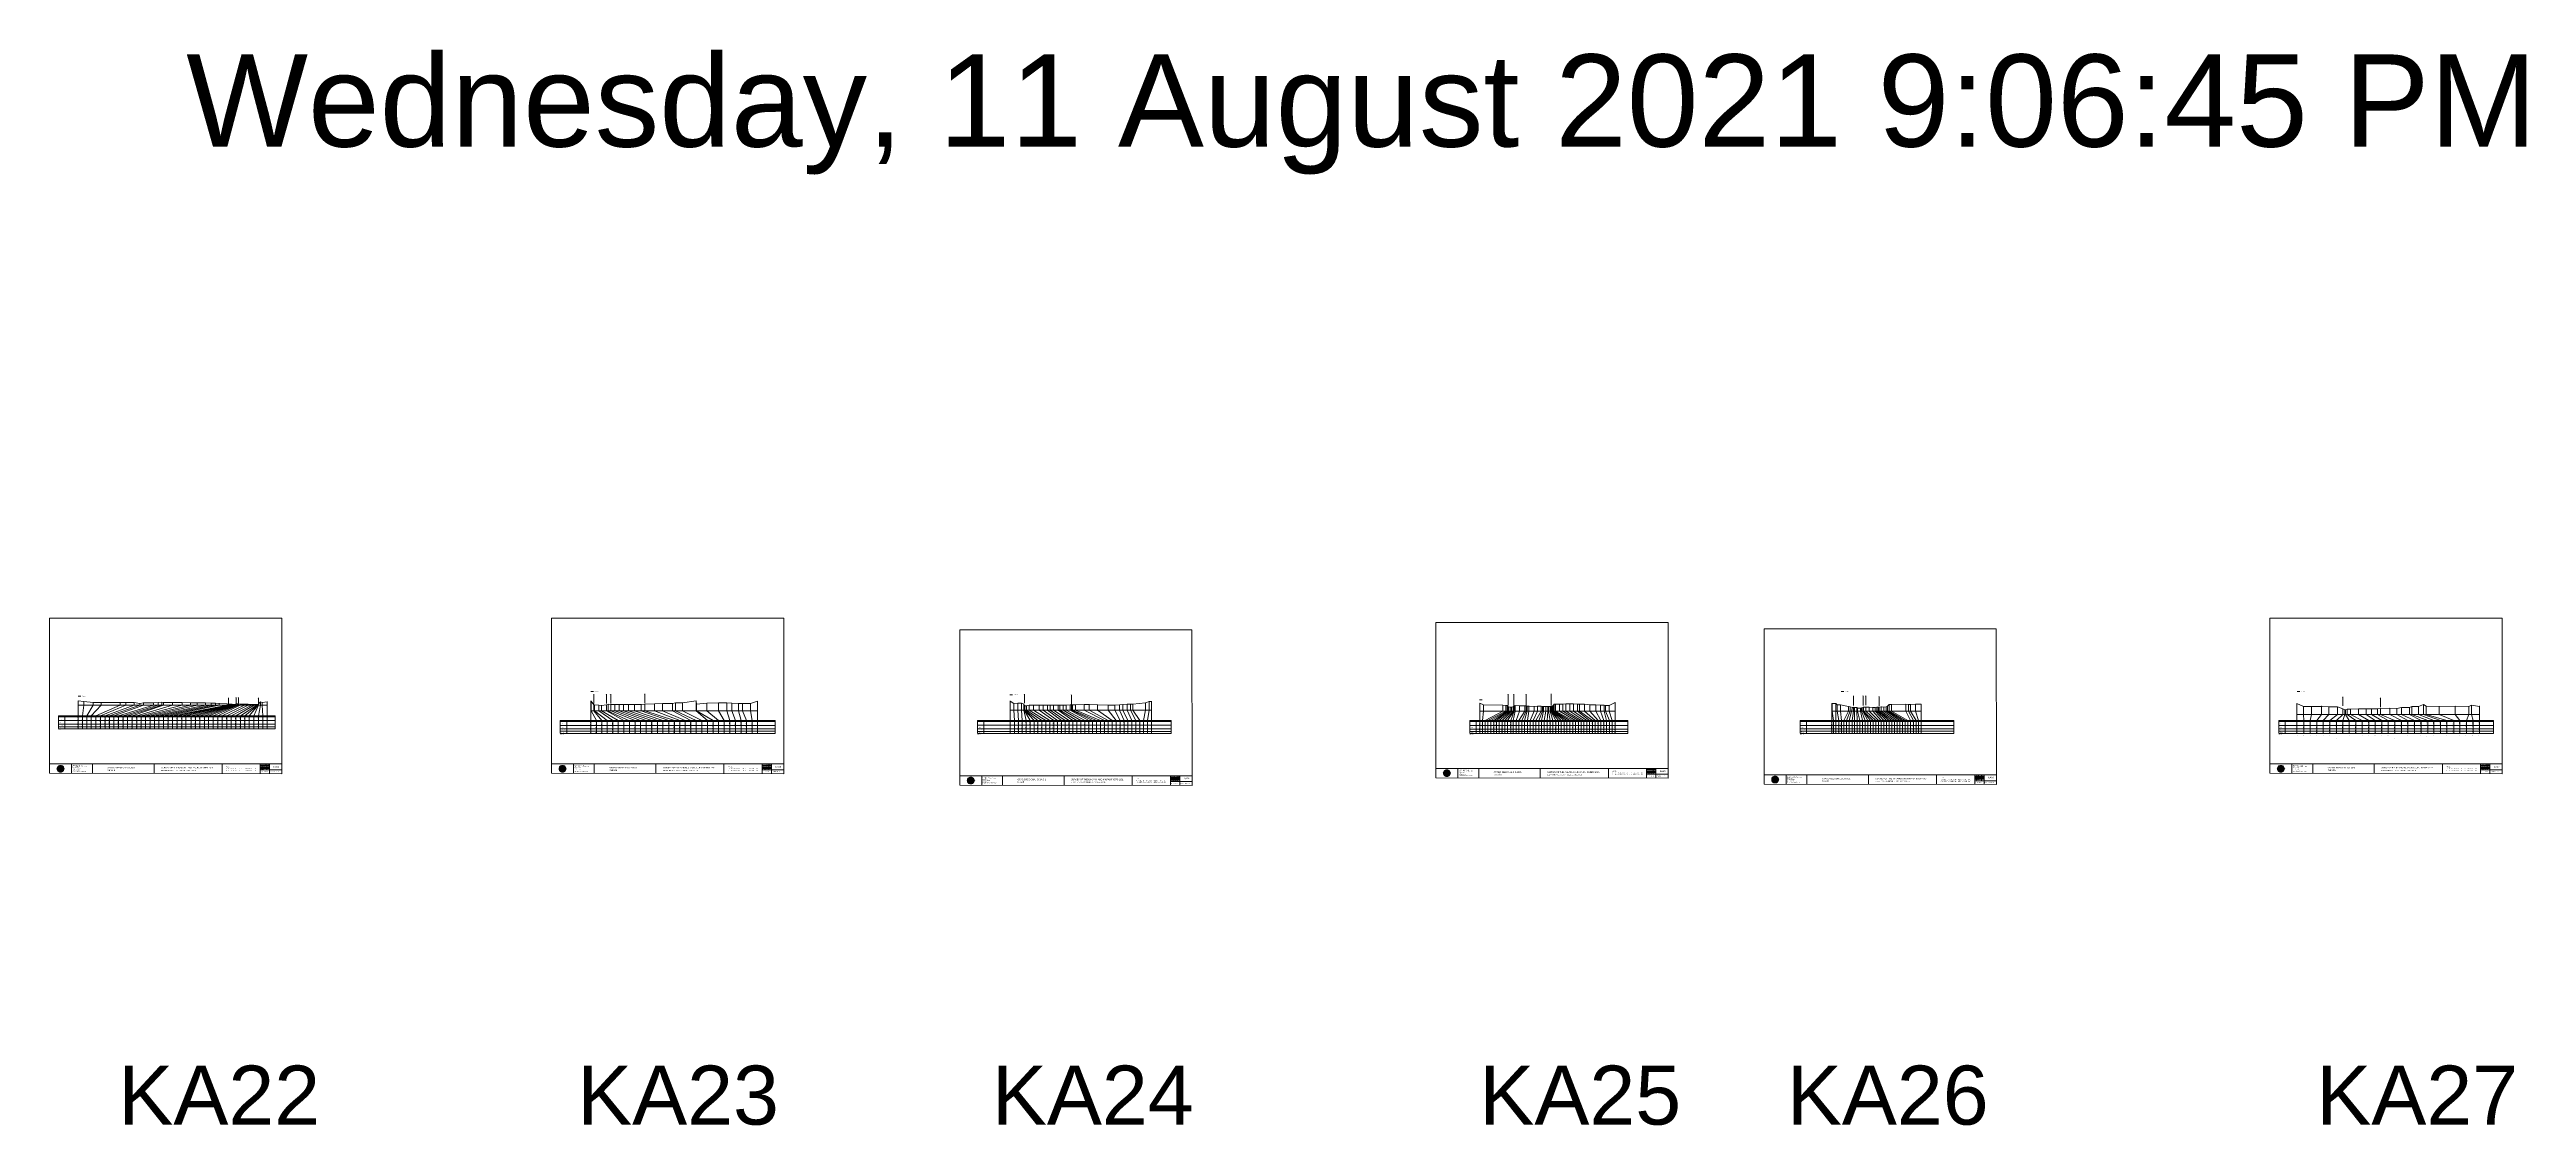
# Model space of a CAD drawing. Header units: millimetres. Extents: x -4102225 to 11595281, y -18031110 to 2258209.
# Drawn here: x -2431391 to 252346, y -313865 to 852398 of the extents above; entities that cross this region are included whole.
import ezdxf

# ---------------------------------------------------------------- set-up
doc = ezdxf.new("R2010")
doc.units = ezdxf.units.MM
doc.header["$PDMODE"] = 35
doc.header["$PDSIZE"] = 20
doc.layers.get('0').update_dxf_attribs({"lineweight": 0})
doc.layers.add('geo', color=7, linetype='Continuous', lineweight=0)
doc.styles.get("Standard").update_dxf_attribs({"font": 'arial.ttf'})

# ---------------------------------------------------------------- blocks, each defined once
blk = doc.blocks.new('Geomatics_Circle_SPT')
at = {"layer": 'geo', "color": 2, "linetype": 'Continuous', "lineweight": 0}
for p, q in [((-25, 5), (-5, 25)), ((0, 25), (-25, 0)), ((-25, -5), (5, 25)), ((5, -25), (-25, 5)), ((-25, 0), (0, -25)), ((-10, 23), (-23, 10)), ((10, 23), (-23, -10)), ((-23, 10), (10, -23)), ((-21, 14), (-14, 21)), ((-21, -14), (14, 21)), ((14, -21), (-21, 14)), ((0, 0), (-18, 18)), ((0, 0), (-18, -18)), ((-14, 21), (21, -14)), ((21, 14), (-14, -21)), ((23, -10), (-10, 23)), ((-10, -23), (23, 10)), ((-5, 25), (25, -5)), ((25, 5), (-5, -25)), ((25, 0), (0, 25)), ((0, 0), (18, 18)), ((0, 0), (18, -18)), ((0, -25), (25, 0)), ((5, 25), (25, 5)), ((23, 10), (10, 23)), ((14, 21), (21, 14)), ((18, 18), (18, 18)), ((-5, -25), (-25, -5)), ((-23, -10), (-10, -23)), ((-14, -21), (-21, -14)), ((-18, -18), (-18, -18)), ((25, -5), (5, -25)), ((5, -25), (5, -25)), ((10, -23), (23, -10)), ((21, -14), (14, -21)), ((18, -18), (18, -18))]:
    blk.add_line(p, q, dxfattribs=at)
at = {"layer": 'geo', "color": 1, "linetype": 'Continuous', "lineweight": 0}
for p, q in [((5, 25), (-25, 5)), ((-5, 25), (-25, -5)), ((-25, 0), (10, 23)), ((-25, 0), (-10, 23)), ((14, 21), (-25, -5)), ((-14, 21), (-25, 5)), ((21, 14), (-25, 5)), ((-21, 14), (-25, -5)), ((-25, 0), (23, 10)), ((-25, 0), (-23, 10)), ((0, 0), (-25, 5)), ((-25, 5), (-21, -14)), ((-25, 5), (-5, -25)), ((-25, 5), (14, -21)), ((-25, 5), (-25, 5)), ((0, 0), (-25, -5)), ((-23, -10), (-25, 0)), ((-10, -23), (-25, 0)), ((10, -23), (-25, 0)), ((-23, 10), (0, 25)), ((-23, -10), (0, 25)), ((-23, 10), (18, 18)), ((-23, -10), (18, 18)), ((-23, 10), (-18, 18)), ((-23, -10), (-18, 18)), ((-18, -18), (-23, 10)), ((0, -25), (-23, 10)), ((-23, 10), (18, -18)), ((-23, 10), (25, 0)), ((-23, 9), (-23, 9)), ((-23, -10), (25, 0)), ((-5, 25), (-21, 14)), ((5, 25), (-21, -14)), ((14, 21), (-21, 14)), ((-14, 21), (-21, -14)), ((0, 0), (-21, 14)), ((-21, 14), (-14, -21)), ((-21, 14), (5, -25)), ((-21, 14), (-21, 14)), ((25, 5), (-21, 14)), ((0, 0), (-21, -14)), ((-18, 18), (10, 23)), ((-18, 18), (-10, 23)), ((-18, -18), (10, 23)), ((-18, -18), (-10, 23)), ((-10, -23), (-18, 18)), ((-18, 18), (10, -23)), ((-18, 18), (23, -10)), ((-18, 18), (-18, 18)), ((-18, 18), (23, 10)), ((-18, -18), (23, 10)), ((5, 25), (-14, 21)), ((-5, 25), (-14, -21)), ((0, 0), (-14, 21)), ((-14, 21), (-5, -25)), ((-14, 21), (-14, 21)), ((25, -5), (-14, 21)), ((21, 14), (-14, 21)), ((-14, -21), (25, 5)), ((0, 0), (-14, -21)), ((-10, 23), (0, 25)), ((-10, -23), (0, 25)), ((-10, 23), (0, -25)), ((-10, 23), (18, -18)), ((-10, 23), (-10, 23)), ((-10, 23), (25, 0)), ((-10, 23), (18, 18)), ((-10, -23), (18, 18)), ((25, 0), (-10, -23)), ((0, 0), (-5, 25)), ((-5, 25), (-5, 25)), ((21, -14), (-5, 25)), ((25, 5), (-5, 25)), ((14, 21), (-5, 25)), ((-5, -25), (21, 14)), ((0, 0), (-5, -25)), ((0, 0), (5, 25)), ((0, 25), (10, -23)), ((0, 25), (0, 25)), ((0, 25), (23, -10)), ((0, 25), (23, 10)), ((0, 25), (10, 23)), ((0, -25), (10, 23)), ((0, 0), (14, 21)), ((0, 0), (21, 14)), ((23, 10), (0, -25)), ((0, 0), (25, 5)), ((0, 0), (5, -25)), ((0, 0), (14, -21)), ((0, 0), (21, -14)), ((0, 0), (25, -5)), ((14, -21), (5, 25)), ((25, -5), (5, 25)), ((21, 14), (5, 25)), ((5, 25), (5, 25)), ((5, -25), (14, 21)), ((5, -25), (25, 5)), ((9, 23), (9, 23)), ((10, 23), (18, -18)), ((10, 23), (25, 0)), ((10, 23), (18, 18)), ((18, 18), (10, -23)), ((25, 0), (10, -23)), ((21, -14), (14, 21)), ((25, 5), (14, 21)), ((14, 21), (14, 21)), ((14, -21), (21, 14)), ((18, 18), (23, -10)), ((18, 18), (23, 10)), ((18, 18), (18, 18)), ((23, 10), (18, -18)), ((25, -5), (21, 14)), ((21, 14), (21, 14)), ((21, -14), (25, 5)), ((23, 10), (25, 0)), ((23, 10), (23, 10)), ((25, 0), (23, -10)), ((25, 5), (25, 5)), ((25, 0), (25, 0)), ((-25, 0), (-25, 0)), ((-25, 0), (23, -10)), ((-25, -5), (-25, -5)), ((-25, -5), (-14, -21)), ((-25, -5), (5, -25)), ((-25, -5), (21, -14)), ((-23, -10), (-23, -10)), ((-18, -18), (-23, -10)), ((0, -25), (-23, -10)), ((18, -18), (-23, -10)), ((-21, -14), (25, -5)), ((-21, -14), (-21, -14)), ((-21, -14), (-5, -25)), ((-21, -14), (14, -21)), ((23, -10), (-18, -18)), ((-18, -18), (-18, -18)), ((-10, -23), (-18, -18)), ((10, -23), (-18, -18)), ((-14, -21), (21, -14)), ((-14, -21), (-14, -21)), ((-14, -21), (5, -25)), ((18, -18), (-10, -23)), ((0, -25), (-10, -23)), ((-9, -23), (-9, -23)), ((-5, -25), (25, -5)), ((-5, -25), (14, -21)), ((-5, -25), (-5, -25)), ((23, -10), (0, -25)), ((10, -23), (0, -25)), ((0, -25), (0, -25)), ((5, -25), (21, -14)), ((5, -25), (5, -25)), ((18, -18), (10, -23)), ((10, -23), (10, -23)), ((14, -21), (25, -5)), ((14, -21), (14, -21)), ((23, -10), (18, -18)), ((18, -18), (18, -18)), ((21, -14), (21, -14)), ((23, -9), (23, -9)), ((25, -5), (25, -5))]:
    blk.add_line(p, q, dxfattribs=at)
at = {"layer": 'geo', "color": 114, "linetype": 'Continuous', "lineweight": 0}
for p, q in [((-25, 5), (14, 21)), ((18, 18), (-25, 0)), ((-25, -5), (21, 14)), ((-14, -21), (-25, 5)), ((10, 23), (-23, 10)), ((0, 0), (-23, 10)), ((-23, 10), (-10, -23)), ((0, 0), (-23, -10)), ((-21, 14), (5, 25)), ((-5, -25), (-21, 14)), ((25, 5), (-21, -14)), ((0, 25), (-18, 18)), ((-18, 18), (0, -25)), ((-14, 21), (-5, 25)), ((5, -25), (-14, 21)), ((0, 0), (-10, 23)), ((0, 0), (-10, -23)), ((-5, 25), (14, -21)), ((18, -18), (0, 25)), ((0, 0), (10, 23)), ((0, 0), (23, 10)), ((0, 0), (10, -23)), ((0, 0), (23, -10)), ((5, 25), (21, -14)), ((23, -10), (10, 23)), ((14, 21), (25, -5)), ((25, 0), (18, 18)), ((21, 14), (25, 5)), ((-25, 0), (-18, -18)), ((-21, -14), (-25, -5)), ((-18, -18), (25, 0)), ((25, -5), (-14, -21)), ((-10, -23), (23, -10)), ((21, -14), (-5, -25)), ((0, -25), (18, -18)), ((14, -21), (5, -25))]:
    blk.add_line(p, q, dxfattribs=at)
at = {"layer": 'geo', "color": 250, "linetype": 'Continuous', "lineweight": 0}
for p, q in [((25, 5), (-25, 5)), ((-25, 5), (-25, -5)), ((0, 0), (-25, 0)), ((-23, 10), (23, 10)), ((-23, 10), (-23, 10)), ((-23, -10), (-23, 10)), ((21, 14), (-21, 14)), ((-21, 14), (-21, -14)), ((-18, 18), (18, 18)), ((-18, -18), (-18, 18)), ((-14, 21), (-14, 21)), ((14, 21), (-14, 21)), ((-14, 21), (-14, -21)), ((-10, 23), (10, 23)), ((-10, -23), (-10, 23)), ((-5, 25), (5, 25)), ((-5, 25), (-5, -25)), ((0, 0), (0, 25)), ((0, 0), (0, -25)), ((0, 0), (25, 0)), ((5, 25), (5, -25)), ((10, -23), (10, 23)), ((14, 21), (14, -21)), ((18, -18), (18, 18)), ((21, 14), (21, 14)), ((21, -14), (21, 14)), ((23, 10), (23, -10)), ((25, 5), (25, 5)), ((25, -5), (25, 5)), ((-25, -5), (25, -5)), ((23, -10), (-23, -10)), ((-21, -14), (21, -14)), ((18, -18), (-18, -18)), ((-14, -21), (14, -21)), ((10, -23), (-10, -23)), ((-5, -25), (5, -25))]:
    blk.add_line(p, q, dxfattribs=at)
blk = doc.blocks.new('GeomaticsNZ TITLE BLOCK')
at = {"color": 7, "linetype": 'Continuous', "lineweight": 0}
for p, q in [((0, 95), (0, 1579)), ((0, 1579), (2363, 1579)), ((2363, 1579), (2364, 95)), ((2364, 95), (0, 95)), ((0, 95), (0, 0)), ((0, 0), (2364, -4)), ((16, 95), (2364, 95)), ((224, 95), (224, 0)), ((2364, 95), (383, 95)), ((436, 95), (436, -1)), ((1063, 95), (1063, -2)), ((1755, 95), (1755, -3)), ((2144, 95), (2144, -3)), ((2144, 82), (2239, 82)), ((2144, 71), (2239, 71)), ((2144, 60), (2239, 60)), ((2144, 49), (2239, 49)), ((2144, 35), (2364, 35)), ((2212, 95), (2212, 36)), ((2239, 95), (2239, -3)), ((2364, -4), (2364, 95))]:
    blk.add_line(p, q, dxfattribs=at)
at = {"color": 7, "linetype": 'Continuous', "lineweight": 0, "xscale": 1.36, "yscale": 1.36, "zscale": 1.36}
blk.add_blockref('Geomatics_Circle_SPT', (112, 46), dxfattribs=at)
at = {"color": 7, "linetype": 'Continuous', "lineweight": 0}
for s, p in [('PK&RR', (2213, 85)), ('ST', (2220, 64)), ('PK', (2220, 51))]:
    blk.add_text(s, height=5, dxfattribs=at).set_placement(p)
at = {"color": 7, "linetype": 'Continuous', "lineweight": 0, "attachment_point": 1}
for s, width, heights, insert, char_height in [('{\\C256;Geomatics N.Z. LTD                   }', 125.08, [15.8], (69, 50), 7), ('{\\C256;GEOMATICS N.Z. LTD                   \\PTELEPHONE:  M 021 023 6 00 55;\\PPO BOX 2177\\PSOUTH DUNEDIN\\PDUNEDIN 9044\\PEmail: geomaticsnz@gmail.com}', 3535.73, [94.7], (234, 83), 7), ('{\\C256;OTAGO REGIONAL COUNCIL\\PDunedin}', 3535.73, [0], (589, 64), 15), ('{\\C256;SURVEY OF THE KAKANUI AND KAURU RIVERS 2021}', 3535.73, [0], (1134, 64), 15), ('{\\C256;ELEVATIONS ARE SHOWN IN LOCAL OTAGO DATUM}', 3535.73, [0], (1134, 35), 10), ('{\\C256;Surveyed by:}', 3535.73, [0], (2145, 92), 7), ('{\\C256;Checked by:}', 3535.73, [0], (2145, 59), 7), ('{\\C256;Approved by:}', 3535.73, [0], (2145, 46), 7), ('{\\C256;JOB No 0032021}', 3535.73, [0], (2145, 21), 7), ('{\\C256;Drawn by:}', 3535.73, [0], (2146, 70), 7), ('{\\C256;Drawn:16-JUNE-2021}', 3535.73, [0], (2245, 21), 7)]:
    blk.add_mtext_dynamic_manual_height_columns(s, width=width, gutter_width=159, heights=heights, dxfattribs=dict(at, insert=insert, char_height=char_height))
blk = doc.blocks.new('A$Cb97534b7')
at = {"color": 5, "linetype": 'Continuous', "lineweight": 0}
blk.add_text('Wednesday, 11 August 2021 9:06:45 PM', height=100000, dxfattribs=at).set_placement((0, 29400))

msp = doc.modelspace()

# ---------------------------------------------------------------- linework, layer by layer
at = {"color": 1, "lineweight": 0}
for p, q in [((-2400336, 151453), (-2397429, 151453)), ((-1844854, 156500), (-1841947, 156500)), ((-882023, 147382), (-879116, 147382)), ((-490009, 156500), (-487103, 156500)), ((3977, 156500), (6884, 156500))]:
    msp.add_line(p, q, dxfattribs=at)
at = {"lineweight": 0}
for p, q in [((-2400336, 146547), (-2400336, 116176)), ((-2400336, 141703), (-2195425, 141703)), ((-1845066, 146037), (-1845066, 111176)), ((-1845066, 135486), (-1664318, 135486)), ((-1844713, 146127), (-1844713, 135486)), ((-1844713, 135486), (-1838877, 125000)), ((-1841593, 142197), (-1841593, 135486)), ((-1841593, 135486), (-1833062, 125000)), ((-1836179, 141647), (-1836179, 135486)), ((-1836179, 135486), (-1821186, 125000)), ((-1833381, 141527), (-1833381, 135486)), ((-1833381, 135486), (-1815211, 125000)), ((-1826143, 142648), (-1826143, 135486)), ((-1826143, 135283), (-1803072, 124797)), ((-1818864, 142328), (-1818864, 135486)), ((-1818864, 135486), (-1791063, 125000)), ((-1814314, 142318), (-1814314, 135486)), ((-1814314, 135486), (-1784769, 125000)), ((-1809656, 142328), (-1809656, 135486)), ((-1809656, 135486), (-1778816, 125000)), ((-1804109, 142358), (-1804109, 135486)), ((-1804109, 135486), (-1772767, 125000)), ((-1797503, 142358), (-1797503, 135486)), ((-1797503, 135486), (-1766721, 125000)), ((-1790412, 142548), (-1790412, 135486)), ((-1790412, 135486), (-1760523, 125000)), ((-1775740, 143098), (-1775740, 135486)), ((-1775740, 135486), (-1748617, 125000)), ((-1767294, 143549), (-1767294, 135486)), ((-1767294, 135486), (-1742528, 125000)), ((-1756535, 143669), (-1756535, 135486)), ((-1756535, 135486), (-1736721, 125000)), ((-1753084, 144209), (-1753084, 135486)), ((-1753084, 135486), (-1730739, 125000)), ((-1745655, 144279), (-1745655, 135486)), ((-1745655, 135486), (-1724492, 125000)), ((-1730781, 146309), (-1730781, 135486)), ((-1730781, 135486), (-1718468, 125000)), ((-1730376, 142799), (-1730376, 135486)), ((-1730376, 135486), (-1712324, 125000)), ((-1719160, 143979), (-1719160, 135486)), ((-1719160, 135486), (-1706405, 125000)), ((-1706672, 144409), (-1706672, 135486)), ((-1706672, 135486), (-1700474, 125000)), ((-1697704, 144250), (-1697704, 135486)), ((-1697704, 135486), (-1694329, 125000)), ((-1692252, 143760), (-1692252, 135486)), ((-1692252, 135486), (-1688212, 125000)), ((-1684894, 143510), (-1684894, 135486)), ((-1684894, 135486), (-1682168, 125000)), ((-1680540, 143450), (-1680540, 135486)), ((-1680540, 135486), (-1676190, 125000)), ((-1671940, 143470), (-1671940, 135486)), ((-1671940, 135486), (-1670083, 125000)), ((-1664318, 145990), (-1664318, 111048)), ((-844833, 135295), (-851538, 125000)), ((-844531, 135295), (-848220, 125000)), ((-843529, 135295), (-845440, 125000)), ((-838616, 135295), (-842163, 125000)), ((-833084, 135295), (-839305, 125000)), ((-831573, 135295), (-835989, 125098)), ((-830462, 135295), (-833195, 125000)), ((-828476, 135295), (-830107, 125000)), ((-822873, 135295), (-827068, 125000)), ((-819131, 135295), (-824019, 125000)), ((-815356, 135295), (-820892, 125000)), ((-813905, 135295), (-817899, 125000)), ((-812552, 135295), (-814831, 125000)), ((-810144, 135295), (-811819, 125000)), ((-808140, 135295), (-808612, 125000)), ((-807185, 135295), (-805572, 125000)), ((-805497, 135295), (-802464, 125000)), ((-804833, 135295), (-799323, 125000)), ((-804286, 135295), (-796529, 125000)), ((-803503, 135295), (-793445, 125000)), ((-802852, 135295), (-790311, 125000)), ((-802105, 135295), (-787296, 125000)), ((-801101, 135295), (-784044, 125000)), ((-799518, 135295), (-781041, 125000)), ((-1877958, 125000), (-1645096, 125000)), ((-1877958, 124154), (-1645096, 124154)), ((-1877958, 119828), (-1645096, 119828)), ((-1877958, 115970), (-1645096, 115970)), ((-1877958, 113366), (-1645096, 113366)), ((-1877958, 111176), (-1645096, 111176)), ((-1838877, 111176), (-1838877, 125000)), ((-1827260, 111176), (-1827260, 125000)), ((-1821186, 111176), (-1821186, 125000)), ((-1815211, 111176), (-1815211, 125000)), ((-1803072, 111176), (-1803072, 125000)), ((-1791063, 111176), (-1791063, 125000)), ((-1784769, 111176), (-1784769, 125000)), ((-1778816, 111176), (-1778816, 125000)), ((-1772767, 111176), (-1772767, 125000)), ((-1766721, 111176), (-1766721, 125000)), ((-1760523, 111176), (-1760523, 125000)), ((-1748617, 111176), (-1748617, 125000)), ((-1742528, 111176), (-1742528, 125000)), ((-1736721, 111176), (-1736721, 125000)), ((-1730739, 111176), (-1730739, 125000)), ((-1724492, 111176), (-1724492, 125000)), ((-1718468, 111176), (-1718468, 125000)), ((-1712324, 111176), (-1712324, 125000)), ((-1706405, 111176), (-1706405, 125000)), ((-1700474, 111176), (-1700474, 125000)), ((-1694329, 111176), (-1694329, 125000)), ((-1688212, 111176), (-1688212, 125000)), ((-1682168, 111176), (-1682168, 125000)), ((-1676190, 111176), (-1676190, 125000)), ((-1670083, 111176), (-1670083, 125000)), ((-892646, 125000), (-721182, 125000)), ((-892646, 125000), (-892646, 124453)), ((-892646, 124453), (-892646, 111303)), ((-892646, 124154), (-721182, 124154)), ((-892646, 119828), (-721182, 119828)), ((-892646, 115710), (-721182, 115710)), ((-892646, 113130), (-721182, 113130)), ((-892646, 111176), (-721182, 111176)), ((-885744, 125000), (-885744, 111176)), ((-878770, 111176), (-878770, 125000)), ((-875958, 111176), (-875958, 125000)), ((-872930, 111176), (-872930, 125000)), ((-869848, 111176), (-869848, 125000)), ((-866603, 111176), (-866603, 125000)), ((-863630, 111176), (-863630, 125000)), ((-860627, 111176), (-860627, 125000)), ((-857478, 111176), (-857478, 125000)), ((-854624, 111176), (-854624, 125000)), ((-851538, 111176), (-851538, 125000)), ((-848220, 111176), (-848220, 125000)), ((-845440, 111176), (-845440, 125000)), ((-842163, 111176), (-842163, 125000)), ((-839305, 111176), (-839305, 125000)), ((-835989, 125098), (-835989, 111274)), ((-833195, 111176), (-833195, 125000)), ((-830107, 111176), (-830107, 125000)), ((-827068, 111176), (-827068, 125000)), ((-824019, 111176), (-824019, 125000)), ((-820892, 111176), (-820892, 125000)), ((-817899, 111176), (-817899, 125000)), ((-814831, 111176), (-814831, 125000)), ((-811819, 111176), (-811819, 125000)), ((-808612, 111176), (-808612, 125000)), ((-805572, 111176), (-805572, 125000)), ((-802464, 111176), (-802464, 125000)), ((-799323, 111176), (-799323, 125000)), ((-796529, 111176), (-796529, 125000)), ((-793445, 111176), (-793445, 125000)), ((-790311, 111176), (-790311, 125000)), ((-787296, 111176), (-787296, 125000)), ((-784044, 111176), (-784044, 125000)), ((-781041, 111176), (-781041, 125000)), ((-777994, 111176), (-777994, 125000)), ((-774856, 111176), (-774856, 125000)), ((-771943, 111176), (-771943, 125000)), ((-768917, 111176), (-768917, 125000)), ((-765772, 111176), (-765772, 125000)), ((-762794, 111176), (-762794, 125000)), ((-759702, 111176), (-759702, 125000)), ((-756701, 111176), (-756701, 125000)), ((-753519, 111176), (-753519, 125000)), ((-750518, 111176), (-750518, 125000)), ((-747427, 111176), (-747427, 125000)), ((-744313, 111176), (-744313, 125000)), ((-741357, 111176), (-741357, 125000)), ((-738247, 111176), (-738247, 125000)), ((-721182, 125000), (-721182, 111176)), ((-534709, 125000), (-367944, 125000)), ((-534709, 124154), (-367944, 124154)), ((-16123, 111176), (216738, 111176))]:
    msp.add_line(p, q, dxfattribs=at)
for p, q in [((-2394260, 141703), (-2395721, 130000)), ((-2394260, 145577), (-2394260, 141703)), ((-2384274, 141703), (-2391052, 130000)), ((-2375459, 141703), (-2386195, 130000)), ((-2384274, 144577), (-2384274, 141703)), ((-2354930, 141703), (-2381149, 130000)), ((-2348641, 141703), (-2376316, 130000)), ((-2375459, 144447), (-2375459, 141703)), ((-2339576, 141703), (-2371237, 130000)), ((-2333622, 141703), (-2366557, 130000)), ((-2329755, 141703), (-2361579, 130000)), ((-2318922, 141703), (-2356738, 130000)), ((-2354930, 144448), (-2354930, 141703)), ((-2313683, 141703), (-2351748, 130000)), ((-2348641, 144618), (-2348641, 141703)), ((-2309579, 141703), (-2346873, 130000)), ((-2307938, 141703), (-2341959, 130000)), ((-2339576, 144648), (-2339576, 141703)), ((-2298062, 141703), (-2336964, 130000)), ((-2333622, 143698), (-2333622, 141703)), ((-2287814, 141703), (-2332286, 130000)), ((-2329755, 144268), (-2329755, 141703)), ((-2278696, 141703), (-2327487, 130000)), ((-2271262, 141703), (-2322425, 130000)), ((-2318922, 144378), (-2318922, 141703)), ((-2262435, 141703), (-2317791, 130000)), ((-2313683, 144748), (-2313683, 141703)), ((-2256190, 141703), (-2312828, 130000)), ((-2309579, 144938), (-2309579, 141703)), ((-2307938, 144618), (-2307938, 141703)), ((-2251579, 141703), (-2307937, 130000)), ((-2247435, 141703), (-2302956, 130000)), ((-2238856, 141703), (-2298182, 130000)), ((-2298062, 144669), (-2298062, 141703)), ((-2237401, 141703), (-2293156, 130000)), ((-2236189, 141703), (-2288149, 130000)), ((-2287814, 144619), (-2287814, 141703)), ((-2233663, 141703), (-2283539, 130000)), ((-2278696, 144399), (-2278696, 141703)), ((-2232210, 141703), (-2278060, 130000)), ((-2230853, 141703), (-2273066, 130000)), ((-2271262, 144239), (-2271262, 141703)), ((-2229697, 141703), (-2268500, 130000)), ((-2229124, 141703), (-2263359, 130000)), ((-2262435, 144119), (-2262435, 141703)), ((-2227860, 141703), (-2259000, 130000)), ((-2256190, 143999), (-2256190, 141703)), ((-2226804, 141703), (-2253982, 130000)), ((-2251579, 143839), (-2251579, 141703)), ((-2224758, 141703), (-2248924, 130000)), ((-2247435, 143439), (-2247435, 141703)), ((-2220315, 141703), (-2244317, 130000)), ((-2216136, 141703), (-2239341, 130000)), ((-2238856, 143039), (-2238856, 141703)), ((-2237401, 142979), (-2237401, 141703)), ((-2236189, 142889), (-2236189, 141703)), ((-2212269, 141703), (-2234570, 130000)), ((-2233663, 142679), (-2233663, 141703)), ((-2232210, 142479), (-2232210, 141703)), ((-2230853, 142459), (-2230853, 141703)), ((-2209557, 141703), (-2229717, 130000)), ((-2229697, 142690), (-2229697, 141703)), ((-2229124, 142990), (-2229124, 141703)), ((-2227860, 143110), (-2227860, 141703)), ((-2226804, 143100), (-2226804, 141703)), ((-2224758, 142950), (-2224758, 141703)), ((-2206948, 141703), (-2224415, 130000)), ((-2220315, 142870), (-2220315, 141703)), ((-2205741, 141703), (-2219691, 130000)), ((-2216136, 142790), (-2216136, 141703)), ((-2205189, 141703), (-2214967, 130000)), ((-2212269, 142560), (-2212269, 141703)), ((-2204946, 141703), (-2210027, 130000)), ((-2209557, 142540), (-2209557, 141703)), ((-2206948, 142450), (-2206948, 141703)), ((-2205741, 142530), (-2205741, 141703)), ((-2202788, 141703), (-2205142, 130000)), ((-2204946, 143070), (-2204946, 141703)), ((-2204946, 142590), (-2204946, 141703)), ((-2202788, 145250), (-2202788, 141703)), ((-2200943, 144720), (-2200943, 141703)), ((-2200943, 141703), (-2200149, 130000)), ((-2195425, 145360), (-2195425, 116176)), ((-881750, 135295), (-735206, 135295)), ((-877759, 135295), (-878770, 125000)), ((-877759, 142103), (-877759, 135295)), ((-856822, 135295), (-875958, 125000)), ((-853677, 135295), (-872930, 125000)), ((-852133, 135295), (-869848, 125000)), ((-851132, 135295), (-866603, 125000)), ((-850681, 135295), (-863630, 125000)), ((-848633, 135295), (-860627, 125000)), ((-847374, 135295), (-857478, 125000)), ((-856822, 141663), (-856822, 135295)), ((-845468, 135295), (-854624, 125000)), ((-853677, 141383), (-853677, 135295)), ((-852133, 141453), (-852133, 135295)), ((-851132, 140583), (-851132, 135295)), ((-850681, 140063), (-850681, 135295)), ((-848633, 139443), (-848633, 135295)), ((-847374, 139613), (-847374, 135295)), ((-845468, 139883), (-845468, 135295)), ((-844833, 140623), (-844833, 135295)), ((-844531, 140783), (-844531, 135295)), ((-843529, 141193), (-843529, 135295)), ((-838616, 141143), (-838616, 135295)), ((-833084, 140933), (-833084, 135295)), ((-831506, 140893), (-831573, 135295)), ((-830462, 140773), (-830462, 135295)), ((-828476, 140803), (-828476, 135295)), ((-822873, 140333), (-822873, 135295)), ((-819131, 140483), (-819131, 135295)), ((-815356, 140513), (-815356, 135295)), ((-813905, 140214), (-813905, 135295)), ((-812552, 140234), (-812552, 135295)), ((-810144, 140314), (-810144, 135295)), ((-808140, 140454), (-808140, 135295)), ((-807185, 140444), (-807185, 135295)), ((-805497, 140414), (-805497, 135295)), ((-804833, 140484), (-804833, 135295)), ((-804286, 140604), (-804286, 135295)), ((-803503, 140694), (-803503, 135295)), ((-802852, 140944), (-802852, 135295)), ((-802105, 141514), (-802105, 135295)), ((-801101, 142664), (-801101, 135295)), ((-799518, 142704), (-799518, 135295)), ((-795460, 142834), (-795460, 135295)), ((-795460, 135295), (-777994, 125000)), ((-791670, 142954), (-791670, 135295)), ((-791670, 135295), (-774856, 125000)), ((-788598, 143154), (-788598, 135295)), ((-788598, 135295), (-771943, 125000)), ((-784046, 143114), (-784046, 135295)), ((-784046, 135295), (-768917, 125000)), ((-780103, 143074), (-780103, 135295)), ((-780103, 135295), (-765772, 125000)), ((-775728, 142864), (-775728, 135295)), ((-775728, 135295), (-762794, 125000)), ((-773836, 142694), (-773836, 135295)), ((-773836, 135295), (-759702, 125000)), ((-768260, 142754), (-768260, 135295)), ((-768260, 135295), (-756701, 125000)), ((-762385, 142234), (-762385, 135295)), ((-762385, 135295), (-753519, 125000)), ((-756050, 142094), (-756050, 135295)), ((-756050, 135295), (-750518, 125000)), ((-750871, 141824), (-750871, 135295)), ((-750871, 135295), (-747427, 125000)), ((-747083, 141664), (-747083, 135295)), ((-747083, 135295), (-744313, 125000)), ((-745564, 141354), (-745564, 135295)), ((-745564, 135295), (-741357, 125000)), ((-741613, 141494), (-741613, 135295)), ((-741613, 135295), (-738247, 125000)), ((-500200, 143247), (-500200, 111176)), ((-500200, 135295), (-403382, 135295)), ((-500023, 143437), (-500023, 135295)), ((-500023, 135295), (-498401, 125000)), ((-495928, 143407), (-495928, 111176)), ((-494455, 142167), (-494455, 135295)), ((-494455, 135295), (-492809, 125000)), ((-491016, 142137), (-491016, 135295)), ((-491016, 135295), (-489965, 125000)), ((-482151, 135295), (-487188, 125000)), ((-480550, 135295), (-484299, 125000)), ((-482151, 140106), (-482151, 135295)), ((-480550, 139756), (-480550, 135295)), ((-476929, 135295), (-478206, 125000)), ((-476929, 139396), (-476929, 135295)), ((-475740, 139276), (-475740, 135295)), ((-475740, 135295), (-475581, 125000)), ((-473166, 139056), (-473166, 135295)), ((-473166, 135295), (-472840, 125000)), ((-472324, 138536), (-472324, 135295)), ((-472324, 135295), (-469887, 125000)), ((-469096, 138466), (-469096, 135295)), ((-469096, 135295), (-467018, 125000)), ((-468196, 138916), (-468196, 135295)), ((-468196, 135295), (-464126, 125000)), ((-466539, 139216), (-466539, 135295)), ((-466539, 135295), (-461228, 125000)), ((-466234, 139346), (-466234, 135295)), ((-466234, 135295), (-458253, 125000)), ((-465872, 139446), (-465872, 135295)), ((-465872, 135295), (-455410, 125000)), ((-463540, 139596), (-463540, 135295)), ((-463540, 135295), (-452461, 125000)), ((-459983, 139436), (-459983, 135295)), ((-459983, 135295), (-449714, 125000)), ((-455881, 139366), (-455881, 135295)), ((-455881, 135295), (-446859, 125000)), ((-453307, 139336), (-453307, 135295)), ((-453307, 135295), (-443873, 125000)), ((-451663, 139416), (-451663, 135295)), ((-451663, 135295), (-440921, 125000)), ((-449968, 139546), (-449968, 135295)), ((-449968, 135295), (-438126, 125000)), ((-448977, 139646), (-448977, 135295)), ((-448977, 135295), (-435247, 125000)), ((-446663, 139766), (-446663, 135295)), ((-446663, 135295), (-432226, 125000)), ((-444047, 139686), (-444047, 135295)), ((-444047, 135295), (-429573, 125000)), ((-441439, 139876), (-441439, 135295)), ((-441439, 135295), (-426439, 125000)), ((-440104, 140546), (-440104, 135295)), ((-440104, 135295), (-423693, 125000)), ((-438072, 142416), (-438072, 135295)), ((-438072, 135295), (-420827, 125000)), ((-435550, 142596), (-435550, 135295)), ((-435550, 135295), (-417983, 125000)), ((-420182, 142795), (-420182, 135295)), ((-420182, 135295), (-414985, 125000)), ((-417065, 142535), (-417065, 135295)), ((-417065, 135295), (-411896, 125000)), ((-414958, 142615), (-414958, 135295)), ((-414958, 135295), (-408872, 125000)), ((-409542, 142945), (-409542, 135295)), ((-409542, 135295), (-406200, 125000)), ((-403382, 142955), (-403382, 111176)), ((3654, 143489), (3654, 111176)), ((10728, 140249), (10728, 131451)), ((19333, 140379), (19333, 131451)), ((30438, 140458), (30438, 131451)), ((38166, 139848), (38166, 131451)), ((47685, 139748), (47685, 131451)), ((53490, 137617), (53490, 131451)), ((55557, 136777), (55557, 131451)), ((56399, 136797), (56399, 131451)), ((58242, 137307), (58242, 131451)), ((61709, 137217), (61709, 131451)), ((70404, 137607), (70404, 131451)), ((78680, 137647), (78680, 131451)), ((84323, 137777), (84323, 131451)), ((90833, 137896), (90833, 131451)), ((94116, 138076), (94116, 131451)), ((104367, 138446), (104367, 131451)), ((111943, 138226), (111943, 131451)), ((116902, 139266), (116902, 131451)), ((125611, 139365), (125611, 131451)), ((128100, 140295), (128100, 131451)), ((135455, 140175), (135455, 131451)), ((140629, 142345), (140629, 131451)), ((143791, 140575), (143791, 131451)), ((157672, 140434), (157672, 131451)), ((175213, 140774), (175213, 131451)), ((189746, 140244), (189746, 131451)), ((192848, 141803), (192848, 131451)), ((201287, 140443), (201287, 111176)), ((201287, 140443), (201287, 128268)), ((-2395721, 130000), (-2395721, 116176)), ((-2391052, 130000), (-2391052, 116176)), ((-2386195, 130000), (-2386195, 116176)), ((-2381149, 130000), (-2381149, 116176)), ((-2376316, 130000), (-2376316, 116176)), ((-2371237, 130000), (-2371237, 116176)), ((-2366557, 130000), (-2366557, 116176)), ((-2361579, 130000), (-2361579, 116176)), ((-2356738, 130000), (-2356738, 116176)), ((-2351748, 130000), (-2351748, 116176)), ((-2346873, 130000), (-2346873, 116176)), ((-2341959, 130000), (-2341959, 116176)), ((-2336964, 130000), (-2336964, 116176)), ((-2332286, 130000), (-2332286, 116176)), ((-2327487, 130000), (-2327487, 116176)), ((-2322425, 130000), (-2322425, 116176)), ((-2317791, 130000), (-2317791, 116176)), ((-2312828, 130000), (-2312828, 116176)), ((-2307937, 130000), (-2307937, 116176)), ((-2302956, 130000), (-2302956, 116176)), ((-2298182, 130000), (-2298182, 116176)), ((-2293156, 130000), (-2293156, 116176)), ((-2288149, 130000), (-2288149, 116176)), ((-2283539, 130000), (-2283539, 116176)), ((-2278060, 130000), (-2278060, 116176)), ((-2273066, 130000), (-2273066, 116176)), ((-2268500, 130000), (-2268500, 116176)), ((-2263359, 130000), (-2263359, 116176)), ((-2259000, 130000), (-2259000, 116176)), ((-2253982, 130000), (-2253982, 116176)), ((-2248924, 130000), (-2248924, 116176)), ((-2244317, 130000), (-2244317, 116176)), ((-2239341, 130000), (-2239341, 116176)), ((-2234570, 130000), (-2234570, 116176)), ((-2229717, 130000), (-2229717, 116176)), ((-2224415, 130000), (-2224415, 116176)), ((-2219691, 130000), (-2219691, 116176)), ((-2214967, 130000), (-2214967, 116176)), ((-2210027, 130000), (-2210027, 116176)), ((-2205142, 130000), (-2205142, 116176)), ((-2200149, 130000), (-2200149, 116176)), ((-1833062, 125000), (-1833062, 111176)), ((-534709, 119828), (-367944, 119828)), ((-534709, 115970), (-367944, 115970)), ((-534709, 113366), (-367944, 113366)), ((-534709, 111176), (-367944, 111176)), ((-498401, 125000), (-498401, 111176)), ((-492809, 111176), (-492809, 125000)), ((-489965, 111176), (-489965, 125000)), ((-487188, 111176), (-487188, 125000)), ((-484299, 111176), (-484299, 125000)), ((-481442, 111176), (-481442, 125000)), ((-478206, 111176), (-478206, 125000)), ((-475581, 111176), (-475581, 125000)), ((-472840, 111176), (-472840, 125000)), ((-469887, 111176), (-469887, 125000)), ((-467018, 111176), (-467018, 125000)), ((-464126, 111176), (-464126, 125000)), ((-461228, 111176), (-461228, 125000)), ((-458253, 111176), (-458253, 125000)), ((-455410, 111176), (-455410, 125000)), ((-452461, 111176), (-452461, 125000)), ((-449714, 111176), (-449714, 125000)), ((-446859, 111176), (-446859, 125000)), ((-443873, 111176), (-443873, 125000)), ((-440921, 111176), (-440921, 125000)), ((-438126, 111176), (-438126, 125000)), ((-435247, 111176), (-435247, 125000)), ((-432226, 111176), (-432226, 125000)), ((-429573, 111176), (-429573, 125000)), ((-426439, 111176), (-426439, 125000)), ((-423693, 111176), (-423693, 125000)), ((-420827, 111176), (-420827, 125000)), ((-417983, 111176), (-417983, 125000)), ((-414985, 111176), (-414985, 125000)), ((-411896, 111176), (-411896, 125000)), ((-408872, 125000), (-408872, 111176)), ((-406200, 125000), (-406200, 111176)), ((-16123, 125000), (216738, 125000)), ((-16123, 124154), (216738, 124154)), ((-16123, 119828), (216738, 119828)), ((-16123, 115970), (216738, 115970)), ((-16123, 113366), (216738, 113366)), ((3654, 131451), (201287, 131451)), ((10728, 131451), (11274, 125000)), ((11274, 111176), (11274, 125000)), ((19333, 131451), (18134, 125000)), ((18134, 111176), (18134, 125000)), ((30438, 131451), (25109, 125000)), ((25109, 111176), (25109, 125000)), ((38166, 131451), (32179, 125000)), ((32179, 111176), (32179, 125000)), ((47685, 131451), (39324, 125000)), ((39324, 111176), (39324, 125000)), ((53490, 131451), (46521, 125000)), ((46521, 111176), (46521, 125000)), ((55557, 131451), (53301, 125000)), ((53301, 111176), (53301, 125000)), ((56399, 131451), (60323, 125000)), ((58242, 131451), (67447, 125000)), ((60323, 111176), (60323, 125000)), ((61709, 131451), (74377, 125000)), ((67447, 111176), (67447, 125000)), ((70404, 131451), (81661, 125000)), ((74377, 111176), (74377, 125000)), ((78680, 131451), (88536, 125000)), ((81661, 111176), (81661, 125000)), ((84323, 131451), (95657, 125000)), ((88536, 111176), (88536, 125000)), ((90833, 131451), (102609, 125000)), ((94116, 131451), (109576, 125000)), ((95657, 111176), (95657, 125000)), ((102609, 111176), (102609, 125000)), ((104367, 131451), (116895, 125000)), ((109576, 111176), (109576, 125000)), ((111943, 131451), (123719, 125000)), ((116895, 111176), (116895, 125000)), ((116902, 131451), (131149, 125000)), ((123719, 111176), (123719, 125000)), ((125611, 131451), (138185, 125000)), ((128100, 131451), (145413, 125000)), ((131149, 111176), (131149, 125000)), ((135455, 131451), (151920, 125000)), ((138185, 111176), (138185, 125000)), ((140629, 131451), (159245, 125000)), ((143791, 131451), (166237, 125000)), ((145413, 111176), (145413, 125000)), ((151920, 111176), (151920, 125000)), ((157672, 131451), (173652, 125000)), ((159245, 111176), (159245, 125000)), ((166237, 111176), (166237, 125000)), ((173652, 111176), (173652, 125000)), ((175213, 131451), (180276, 125000)), ((180276, 111176), (180276, 125000)), ((189746, 131451), (187475, 125000)), ((187475, 111176), (187475, 125000)), ((192848, 131451), (194603, 125000)), ((194603, 111176), (194603, 125000))]:
    msp.add_line(p, q)
at = {"color": 7, "lineweight": 0}
for p, q in [((-2237405, 143658), (-2237405, 149837)), ((-2229206, 143827), (-2229206, 150006)), ((-2226803, 143816), (-2226803, 149995)), ((-2204952, 143346), (-2204952, 149524)), ((-1841472, 143410), (-1841472, 153769)), ((-1828069, 143414), (-1828069, 153766)), ((-1823205, 143556), (-1823205, 153766)), ((-1786408, 143988), (-1786408, 153901)), ((-1390652, 146236), (-1390652, 111176)), ((-1375596, 136475), (-1390652, 136475)), ((-1390652, 136475), (-1237492, 136475)), ((-1382326, 143836), (-1382326, 136475)), ((-1382326, 136475), (-1381583, 125000)), ((-1378364, 143766), (-1378364, 136475)), ((-1378364, 136475), (-1377503, 125000)), ((-1375254, 141996), (-1375254, 136475)), ((-1375254, 136475), (-1368980, 125000)), ((-1375171, 141293), (-1375171, 136475)), ((-1375171, 136475), (-1364486, 125000)), ((-1375111, 143812), (-1375111, 153766)), ((-1374614, 141016), (-1374614, 136475)), ((-1374614, 136475), (-1360548, 125000)), ((-1372913, 141036), (-1372913, 136475)), ((-1372913, 136475), (-1356165, 125000)), ((-1370128, 141816), (-1370128, 136475)), ((-1370128, 136475), (-1352005, 125000)), ((-1365180, 141846), (-1365180, 136475)), ((-1365180, 136475), (-1347733, 125000)), ((-1359122, 141626), (-1359122, 136475)), ((-1359122, 136475), (-1343406, 125000)), ((-1354800, 141566), (-1354800, 136475)), ((-1354800, 136475), (-1339298, 125000)), ((-1349989, 141666), (-1349989, 136475)), ((-1349989, 136475), (-1335112, 125000)), ((-1347043, 141706), (-1347043, 136475)), ((-1347043, 136475), (-1330888, 125000)), ((-1343626, 141656), (-1343626, 136475)), ((-1343626, 136475), (-1326789, 125000)), ((-1338672, 141616), (-1338672, 136475)), ((-1338672, 136475), (-1322538, 125000)), ((-1336698, 141706), (-1336698, 136475)), ((-1336698, 136475), (-1318146, 125000)), ((-1333076, 141786), (-1333076, 136475)), ((-1333076, 136475), (-1314006, 125000)), ((-1329772, 141866), (-1329772, 136475)), ((-1329772, 136475), (-1309513, 125000)), ((-1325698, 142006), (-1325698, 136475)), ((-1325698, 136475), (-1305483, 125000)), ((-1324103, 142086), (-1324103, 136475)), ((-1324103, 136475), (-1301180, 125000)), ((-1324099, 142980), (-1324099, 152893)), ((-1323023, 142176), (-1323023, 136475)), ((-1323023, 136475), (-1296901, 125000)), ((-1319756, 142226), (-1319756, 136475)), ((-1319756, 136475), (-1292674, 125000)), ((-1310314, 142426), (-1310314, 136475)), ((-1310314, 136475), (-1288297, 125000)), ((-1304795, 142406), (-1304795, 136475)), ((-1304795, 136475), (-1284196, 125000)), ((-1295922, 142266), (-1295922, 136475)), ((-1295922, 136475), (-1279893, 125000)), ((-1284463, 141896), (-1284463, 136475)), ((-1284463, 136475), (-1275698, 125000)), ((-1277152, 141726), (-1277152, 136475)), ((-1277152, 136475), (-1271448, 125000)), ((-1272190, 142106), (-1272190, 136475)), ((-1272190, 136475), (-1267147, 125000)), ((-1268573, 142426), (-1268573, 136475)), ((-1268573, 136475), (-1262975, 125000)), ((-1263613, 142846), (-1263613, 136475)), ((-1263613, 136475), (-1258778, 125000)), ((-1260118, 142976), (-1260118, 136475)), ((-1260118, 136475), (-1254554, 125000)), ((-1257576, 142736), (-1257576, 136475)), ((-1257576, 136475), (-1250174, 125000)), ((-1243948, 136475), (-1245951, 125000)), ((-1243948, 144286), (-1243948, 136475)), ((-1240015, 136475), (-1241599, 125000)), ((-1240015, 145716), (-1240015, 136475)), ((-1237492, 145866), (-1237492, 111176)), ((-1237492, 145866), (-1237492, 141085)), ((-850975, 141561), (-850975, 153769)), ((-844965, 141467), (-844965, 153766)), ((-831505, 141526), (-831505, 153525)), ((-804262, 141902), (-804262, 153901)), ((-476763, 141500), (-476763, 151858)), ((-466393, 141503), (-466393, 151855)), ((-463471, 141645), (-463471, 151855)), ((-449047, 141106), (-449047, 151019)), ((53390, 140998), (53390, 150911)), ((94099, 139420), (94099, 149779)), ((-2421793, 130000), (-2421793, 129453)), ((-2414890, 130000), (-2414890, 116176)), ((-2186839, 130000), (-2186839, 116176)), ((-1877958, 125000), (-1877958, 124453)), ((-1871055, 125000), (-1871055, 111176)), ((-1645096, 125000), (-1645096, 111176)), ((-1426080, 125000), (-1216071, 125000)), ((-1426080, 125000), (-1426080, 124453)), ((-1426080, 124154), (-1216071, 124154)), ((-1426080, 119944), (-1216071, 119944)), ((-1426080, 115970), (-1216071, 115970)), ((-1426080, 113265), (-1216071, 113265)), ((-1426080, 111176), (-1216071, 111176)), ((-1419178, 125000), (-1419178, 111176)), ((-1385832, 111179), (-1385832, 125000)), ((-1381583, 111179), (-1381583, 125000)), ((-1377503, 111179), (-1377503, 125000)), ((-1373307, 111179), (-1373307, 125000)), ((-1368980, 111179), (-1368980, 125000)), ((-1364486, 111179), (-1364486, 125000)), ((-1360548, 111179), (-1360548, 125000)), ((-1356165, 111179), (-1356165, 125000)), ((-1352005, 111179), (-1352005, 125000)), ((-1347733, 111179), (-1347733, 125000)), ((-1343406, 111179), (-1343406, 125000)), ((-1339298, 111179), (-1339298, 125000)), ((-1335112, 111179), (-1335112, 125000)), ((-1330888, 111179), (-1330888, 125000)), ((-1326789, 111179), (-1326789, 125000)), ((-1322538, 111179), (-1322538, 125000)), ((-1318146, 111179), (-1318146, 125000)), ((-1314006, 111179), (-1314006, 125000)), ((-1309513, 111179), (-1309513, 125000)), ((-1305483, 111179), (-1305483, 125000)), ((-1301180, 111179), (-1301180, 125000)), ((-1296901, 111179), (-1296901, 125000)), ((-1292674, 111179), (-1292674, 125000)), ((-1288297, 111179), (-1288297, 125000)), ((-1284196, 111179), (-1284196, 125000)), ((-1279893, 111179), (-1279893, 125000)), ((-1275698, 111179), (-1275698, 125000)), ((-1271448, 111179), (-1271448, 125000)), ((-1267147, 111179), (-1267147, 125000)), ((-1262975, 111179), (-1262975, 125000)), ((-1258778, 111179), (-1258778, 125000)), ((-1254554, 111179), (-1254554, 125000)), ((-1250174, 111179), (-1250174, 125000)), ((-1245951, 111179), (-1245951, 125000)), ((-1241599, 111179), (-1241599, 125000)), ((-1216071, 125000), (-1216071, 111176)), ((-534709, 125000), (-534709, 124453)), ((-527806, 125000), (-527806, 111176)), ((-367944, 125000), (-367944, 111176)), ((-16123, 125000), (-16123, 124453)), ((-9221, 125000), (-9221, 111176)), ((216738, 125000), (216738, 111176))]:
    msp.add_line(p, q, dxfattribs=at)
at = {"color": 1}
for p, q in [((-2204946, 143070), (-2204946, 142590)), ((-1391053, 152877), (-1388146, 152877))]:
    msp.add_line(p, q, dxfattribs=at)
at = {"color": 7, "lineweight": 0, "transparency": 33554687}
for p, q in [((-2421793, 130000), (-2186839, 130000)), ((-2421793, 129453), (-2421793, 116303)), ((-2421793, 129154), (-2186839, 129154)), ((-2421793, 125031), (-2186839, 125031)), ((-2421793, 120970), (-2186839, 120970)), ((-2421793, 118366), (-2186839, 118366)), ((-2421793, 116176), (-2186839, 116176)), ((-1877958, 124453), (-1877958, 111303)), ((-1426080, 124453), (-1426080, 111303)), ((-534709, 124453), (-534709, 111303)), ((-16123, 124453), (-16123, 111303))]:
    msp.add_line(p, q, dxfattribs=at)
at = {"color": 1}
for points in [[(-2400336, 146547), (-2394260, 145577), (-2384274, 144577), (-2375459, 144447), (-2354930, 144448), (-2348641, 144618), (-2339576, 144648), (-2333622, 143698), (-2329755, 144268), (-2318922, 144378), (-2313683, 144748), (-2309579, 144938), (-2307938, 144618), (-2298062, 144669), (-2287814, 144619), (-2278696, 144399), (-2271262, 144239), (-2262435, 144119), (-2256190, 143999), (-2251579, 143839), (-2247435, 143439), (-2238856, 143039), (-2237401, 142979), (-2236189, 142889), (-2233663, 142679), (-2232210, 142479), (-2230853, 142459), (-2229697, 142690), (-2229124, 142990), (-2227860, 143110), (-2226804, 143100), (-2224758, 142950), (-2220315, 142870), (-2216136, 142790), (-2212269, 142560), (-2209557, 142540), (-2206948, 142450), (-2205741, 142530), (-2204946, 142590), (-2204946, 142590)], [(-2204946, 143070), (-2202788, 145250), (-2200943, 144720), (-2195425, 145360)], [(-1845066, 146037), (-1844713, 146127), (-1841593, 142197), (-1841093, 142037), (-1836179, 141647), (-1833381, 141527), (-1827993, 142128), (-1826143, 142648), (-1823159, 142538), (-1818864, 142328), (-1814314, 142318), (-1809656, 142328), (-1804109, 142358), (-1797503, 142358), (-1790412, 142548), (-1786347, 142708), (-1775740, 143098), (-1767294, 143549), (-1756535, 143669), (-1753084, 144209), (-1745655, 144279), (-1730781, 146309), (-1730376, 142799), (-1719160, 143979), (-1706672, 144409), (-1697704, 144250), (-1692252, 143760), (-1684894, 143510), (-1680540, 143450), (-1671940, 143470), (-1664318, 145990)], [(-1390652, 146236), (-1386459, 143356), (-1382326, 143836), (-1378364, 143836), (-1375596, 142946), (-1375254, 141996), (-1375171, 141293), (-1374614, 141016), (-1372913, 141036), (-1370128, 141816), (-1365180, 141846), (-1359122, 141626), (-1354800, 141566), (-1349989, 141666), (-1347043, 141706), (-1343626, 141656), (-1338672, 141616), (-1336698, 141706), (-1333076, 141786), (-1329772, 141866), (-1325698, 142006), (-1324103, 142086), (-1323023, 142176), (-1319756, 142226), (-1310314, 142426), (-1304795, 142406), (-1295922, 142266), (-1284463, 141896), (-1277152, 141726), (-1272190, 142106), (-1268573, 142426), (-1263613, 142846), (-1260118, 142976), (-1257576, 142736), (-1243948, 144286), (-1240015, 145716), (-1237492, 145866)], [(-881750, 143953), (-877759, 142103), (-856822, 141663), (-853677, 141383), (-852133, 141453), (-851132, 140583), (-850681, 140063), (-848633, 139443), (-847374, 139613), (-845468, 139883), (-844833, 140623), (-844531, 140783), (-843529, 141193), (-838616, 141143), (-833084, 140933), (-831506, 140893), (-830462, 140773), (-828476, 140803), (-822873, 140333), (-819131, 140483), (-815356, 140513), (-813905, 140214), (-812552, 140234), (-810144, 140314), (-808140, 140454), (-807185, 140444), (-805497, 140414), (-804833, 140484), (-804286, 140604), (-803503, 140694), (-802852, 140944), (-802105, 141514), (-801101, 142664), (-799518, 142704), (-795460, 142834), (-791670, 142954), (-788598, 143154), (-784046, 143114), (-780103, 143074), (-775728, 142864), (-773836, 142694), (-768260, 142754), (-762385, 142234), (-756050, 142094), (-750871, 141824), (-747083, 141664), (-745564, 141354), (-741613, 141494), (-735206, 144644)], [(-500200, 143247), (-500023, 143437), (-495928, 143407), (-494455, 142167), (-491016, 142167), (-482151, 140106), (-480550, 139756), (-477943, 139356), (-476929, 139396), (-475740, 139276), (-473166, 139056), (-472324, 138536), (-469096, 138466), (-468196, 138916), (-466539, 139216), (-466234, 139346), (-465872, 139446), (-463540, 139596), (-459983, 139436), (-455881, 139366), (-453307, 139336), (-451663, 139416), (-449968, 139546), (-448977, 139646), (-446663, 139766), (-444047, 139686), (-441439, 139876), (-440104, 140546), (-438072, 142416), (-435550, 142596), (-420182, 142795), (-417065, 142535), (-414958, 142615), (-409542, 142945), (-403382, 142955)], [(3654, 143489), (10728, 140249), (19333, 140379), (30438, 140458), (38166, 139848), (47685, 139748), (53490, 137617), (55557, 136777), (56399, 136797), (58242, 137307), (61709, 137217), (70404, 137607), (78680, 137647), (84323, 137777), (90833, 137896), (94116, 138076), (104367, 138446), (111943, 138226), (116902, 139266), (125611, 139365), (128100, 140295), (135455, 140175), (140629, 142345), (143791, 140575), (157672, 140434), (175213, 140774), (189746, 140244), (192848, 141803), (201287, 140443)]]:
    msp.add_lwpolyline(points, dxfattribs=at)
for points in [[(-2205189, 141703), (-2205189, 142244), (-2204946, 142590)], [(-1841093, 142037), (-1841093, 135486), (-1827260, 125000)], [(-1386459, 143356), (-1386459, 136475), (-1385832, 125000)], [(-1375596, 142946), (-1375596, 136475), (-1373307, 125000), (-1373307, 111179)], [(-881750, 143953), (-881750, 111176)], [(-477943, 139356), (-481442, 125000)]]:
    msp.add_lwpolyline(points)
at = {"lineweight": 0}
for points in [[(-1827993, 142128), (-1827993, 135486), (-1809070, 125000), (-1809070, 111176)], [(-1823159, 142538), (-1823159, 135486), (-1796783, 125000), (-1796783, 111176)], [(-1786347, 142708), (-1786347, 135486), (-1754371, 125000), (-1754371, 111176)], [(-735206, 144644), (-735206, 125000), (-735206, 111176)]]:
    msp.add_lwpolyline(points, dxfattribs=at)
at = {"color": 32, "lineweight": 0, "true_color": 0xcd6928}
for p in [(-2400336, 146547), (-2394260, 145577), (-2384274, 144577), (-2375459, 144447), (-2354930, 144448), (-2348641, 144618), (-2339576, 144648), (-2333622, 143698), (-2329755, 144268), (-2318922, 144378), (-2313683, 144748), (-2309579, 144938), (-2307938, 144618), (-2298062, 144669), (-2287814, 144619), (-2278696, 144399), (-2271262, 144239), (-2262435, 144119), (-2256190, 143999), (-2251579, 143839), (-2247435, 143439), (-2238856, 143039), (-2237401, 142979), (-2233663, 142679), (-2232210, 142479), (-2230853, 142459), (-2229697, 142690), (-2229124, 142990), (-2227860, 143110), (-2226804, 143100), (-2224758, 142950), (-2220315, 142870), (-2216136, 142790), (-2212269, 142560), (-2209557, 142540), (-2206948, 142450), (-2205741, 142530), (-2204946, 143070), (-2204946, 142590), (-2202788, 145250), (-2200943, 144720), (-2195425, 145360)]:
    msp.add_point(p, dxfattribs=at)
at = {"color": 3, "lineweight": 0}
msp.add_point((-2236189, 142889), dxfattribs=at)
at = {"color": 7, "lineweight": 0}
for p in [(-1845066, 146037), (-1844713, 146127), (-1841593, 142197), (-1841093, 142037), (-1836179, 141647), (-1833381, 141527), (-1827993, 142128), (-1826143, 142648), (-1823159, 142538), (-1818864, 142328), (-1814314, 142318), (-1809656, 142328), (-1804109, 142358), (-1797503, 142358), (-1790412, 142548), (-1786347, 142708), (-1775740, 143098), (-1767294, 143549), (-1756535, 143669), (-1753084, 144209), (-1745655, 144279), (-1730781, 146309), (-1730376, 142799), (-1719160, 143979), (-1706672, 144409), (-1697704, 144250), (-1692252, 143760), (-1684894, 143510), (-1680540, 143450), (-1671940, 143470), (-1664318, 145990)]:
    msp.add_point(p, dxfattribs=at)
at = {"color": 7}
for p in [(-1390652, 146236), (-1386459, 143356), (-1382326, 143836), (-1378364, 143766), (-1375596, 142946), (-1375254, 141996), (-1375171, 141293), (-1374614, 141016), (-1372913, 141036), (-1370128, 141816), (-1365180, 141846), (-1359122, 141626), (-1354800, 141566), (-1349989, 141666), (-1347043, 141706), (-1343626, 141656), (-1338672, 141616), (-1336698, 141706), (-1333076, 141786), (-1329772, 141866), (-1325698, 142006), (-1324103, 142086), (-1323023, 142176), (-1319756, 142226), (-1310314, 142426), (-1304795, 142406), (-1295922, 142266), (-1284463, 141896), (-1277152, 141726), (-1272190, 142106), (-1268573, 142426), (-1263613, 142846), (-1260118, 142976), (-1257576, 142736), (-1243948, 144286), (-1240015, 145716), (-1237492, 145866)]:
    msp.add_point(p, dxfattribs=at)
for p in [(-881750, 143953), (-877759, 142103), (-856822, 141663), (-853677, 141383), (-852133, 141453), (-850681, 140063), (-848633, 139443), (-847374, 139613), (-845468, 139883), (-844833, 140623), (-844531, 140783), (-843529, 141193), (-838616, 141143), (-833084, 140933), (-831506, 140893), (-830462, 140773), (-828476, 140803), (-822873, 140333), (-819131, 140483), (-815356, 140513), (-813905, 140214), (-812552, 140234), (-810144, 140314), (-808140, 140454), (-807185, 140444), (-805497, 140414), (-804833, 140484), (-804286, 140604), (-803503, 140694), (-802852, 140944), (-802105, 141514), (-801101, 142664), (-799518, 142704), (-795460, 142834), (-791670, 142954), (-788598, 143154), (-784046, 143114), (-780103, 143074), (-775728, 142864), (-773836, 142694), (-768260, 142754), (-762385, 142234), (-756050, 142094), (-750871, 141824), (-747083, 141664), (-745564, 141354), (-741613, 141494), (-735206, 144644), (-500200, 143247), (-500023, 143437), (-495928, 143407), (-494455, 142167), (-491016, 142137), (-482151, 140106), (-480550, 139756), (-477943, 139356), (-476929, 139396), (-475740, 139276), (-473166, 139056), (-472324, 138536), (-469096, 138466), (-468196, 138916), (-466539, 139216), (-466234, 139346), (-465872, 139446), (-463540, 139596), (-459983, 139436), (-455881, 139366), (-453307, 139336), (-451663, 139416), (-449968, 139546), (-448977, 139646), (-446663, 139766), (-444047, 139686), (-441439, 139876), (-440104, 140546), (-438072, 142416), (-435550, 142596), (-420182, 142795), (-417065, 142535), (-414958, 142615), (-409542, 142945), (-403382, 142955), (3654, 143489), (10728, 140249), (19333, 140379), (30438, 140458), (38166, 139848), (47685, 139748), (55557, 136777), (56399, 136797), (58242, 137307), (61709, 137217), (70404, 137607), (78680, 137647), (84323, 137777), (90833, 137896), (94116, 138076), (104367, 138446), (111943, 138226), (116902, 139266), (125611, 139365), (128100, 140295), (135455, 140175), (140629, 142345), (143791, 140575), (157672, 140434), (175213, 140774), (189746, 140244), (192848, 141803), (201287, 140443)]:
    msp.add_point(p)
at = {"color": 30, "true_color": 0xf8991e}
msp.add_point((-851132, 140583), dxfattribs=at)
at = {"color": 32, "true_color": 0xcd6928}
msp.add_point((53490, 137617), dxfattribs=at)

# ---------------------------------------------------------------- block references
msp.add_blockref('A$Cb97534b7', (-2283220, 717675))
at = {"color": 7, "lineweight": 0, "xscale": 106.5053773992074, "yscale": 106.5053773992074, "zscale": 106.5053773992074}
for p in [(-2431391, 67877), (-1887556, 67877), (-1445260, 55110), (-929343, 63092), (-573718, 56120), (-25721, 67877)]:
    msp.add_blockref('GeomaticsNZ TITLE BLOCK', p, dxfattribs=at)

# ---------------------------------------------------------------- texts
at = {"color": 7, "lineweight": 0, "transparency": 33554687}
for s, height, p in [('Ground Level', 473.07, (-2396144, 151453)), ('Ground Level', 473.07, (-1840661, 156500)), ('Ground Level', 473.07, (-1386860, 152877)), ('Ground Level', 473.07, (-877830, 147382)), ('Ground Level', 473.07, (-485817, 156500)), ('Ground Level', 473.07, (8170, 156500)), ('Section KA22', 473.07, (-2421860, 115258)), ('DATUM 130.00', 473.07, (-2421860, 130136)), ('Ground Level', 473.07, (-2420401, 119739)), ('Chainage', 473.1, (-2420398, 117414)), ('Easting', 473.1, (-2420418, 122528)), ('Northing', 473.1, (-2420349, 126387)), ('Section KA18', 473.07, (-1878025, 110258)), ('DATUM 125.00', 473.07, (-1878025, 125136)), ('Ground Level', 473.07, (-1876565, 114739)), ('Chainage', 473.1, (-1876563, 112414)), ('Easting', 473.1, (-1876583, 117528)), ('Northing', 473.1, (-1876514, 121387)), ('Section KA24', 473.07, (-1426147, 110258)), ('DATUM 125.00', 473.07, (-1426147, 125136)), ('Ground Level', 473.07, (-1424688, 114739)), ('Chainage', 473.1, (-1424686, 112414)), ('Easting', 473.1, (-1424705, 117528)), ('Northing', 473.1, (-1424636, 121387)), ('Section KA26', 473.07, (-534776, 110258)), ('DATUM 125.00', 473.07, (-534776, 125136)), ('Ground Level', 473.07, (-533316, 114739)), ('Chainage', 473.1, (-533314, 112414)), ('Easting', 473.1, (-533334, 117528)), ('Northing', 473.1, (-533265, 121387)), ('Section KA27', 473.07, (-16190, 110258)), ('DATUM 125.00', 473.07, (-16190, 125136)), ('Ground Level', 473.07, (-14731, 114739)), ('Chainage', 473.1, (-14728, 112414)), ('Easting', 473.1, (-14748, 117528)), ('Northing', 473.1, (-14679, 121387))]:
    msp.add_text(s, height=height, dxfattribs=at).set_placement(p)
at = {"lineweight": 0}
for s, p in [('-26.2   146.55  1428238.34  5004980.59', (-2400899, 116154)), ('-20.1   145.58  1428236.58  5004974.77', (-2396011, 116154)), ('-10.1   144.58  1428232.90  5004965.47', (-2391122, 116154)), (' -1.3   144.45  1428230.29  5004957.05', (-2386234, 116154)), (' 19.2   144.45  1428224.06  5004937.49', (-2381346, 116100)), (' 25.5   144.62  1428222.73  5004931.32', (-2376458, 116155)), (' 34.6   144.65  1428219.62  5004922.79', (-2371570, 116146)), (' 40.5   143.70  1428218.53  5004916.90', (-2366682, 116167)), (' 44.4   144.27  1428216.84  5004913.37', (-2361794, 116167)), (' 55.2   144.38  1428213.77  5004902.98', (-2356906, 116147)), (' 60.4   144.75  1428211.82  5004898.10', (-2352018, 116149)), (' 64.5   144.94  1428211.22  5004893.99', (-2347130, 116149)), (' 66.2   144.62  1428211.18  5004892.29', (-2342242, 116149)), (' 76.1   144.67  1428207.81  5004882.99', (-2337354, 116143)), (' 86.3   144.62  1428204.42  5004873.31', (-2332466, 116147)), (' 95.4   144.40  1428201.95  5004864.53', (-2327578, 116147)), ('102.9   144.24  1428199.39  5004857.54', (-2322690, 116100)), ('111.7   144.12  1428197.13  5004849.00', (-2317802, 116100)), ('117.9   144.00  1428195.20  5004843.06', (-2312914, 116100)), ('122.5   143.84  1428193.66  5004838.71', (-2308026, 116100)), ('126.7   143.44  1428191.64  5004835.00', (-2303138, 116100)), ('135.3   143.04  1428190.24  5004826.45', (-2298250, 116100)), ('136.7   142.98  1428190.04  5004824.99', (-2293362, 116100)), ('137.9   142.89  1428189.72  5004823.82', (-2288474, 116100)), ('140.5   142.68  1428188.80  5004821.46', (-2283586, 116100)), ('141.9   142.48  1428188.05  5004820.17', (-2278698, 116100)), ('143.3   142.46  1428187.63  5004818.88', (-2273810, 116100)), ('144.4   142.69  1428187.08  5004817.84', (-2268922, 116100)), ('145.0   142.99  1428187.08  5004817.24', (-2264034, 116100)), ('146.3   143.11  1428186.52  5004816.09', (-2259147, 116100)), ('147.3   143.10  1428187.19  5004814.78', (-2254258, 116100)), ('149.4   142.95  1428185.85  5004813.05', (-2249370, 116100)), ('153.8   142.87  1428184.75  5004808.74', (-2244482, 116100)), ('158.0   142.79  1428183.12  5004804.87', (-2239594, 116100)), ('161.9   142.56  1428182.19  5004801.11', (-2234706, 116100)), ('164.6   142.54  1428181.71  5004798.42', (-2229818, 116100)), ('167.2   142.45  1428180.67  5004796.01', (-2224931, 116100)), ('168.4   142.53  1428179.98  5004794.96', (-2220043, 116100)), ('169.2   142.59  1428179.94  5004794.14', (-2214967, 116176)), ('169.2   143.07  1428179.91  5004794.15', (-2210027, 116176)), ('171.3   145.25  1428179.30  5004792.08', (-2205379, 116100)), ('173.2   144.72  1428178.23  5004790.48', (-2200491, 116100)), ('178.7   145.36  1428176.98  5004785.09', (-2195603, 116100)), ('  3.1   146.04  1428364.67  5004814.84', (-1845436, 111396)), ('  3.5   146.13  1428364.67  5004814.48', (-1839401, 111396)), ('  6.6   142.20  1428364.06  5004811.42', (-1833366, 111399)), ('  7.1   142.04  1428363.60  5004811.01', (-1827332, 111392)), (' 12.0   141.65  1428362.50  5004806.22', (-1821297, 111349)), (' 14.8   141.53  1428361.93  5004803.48', (-1815262, 111349)), (' 20.2   142.13  1428360.55  5004798.27', (-1809228, 111404)), (' 22.0   142.65  1428360.29  5004796.43', (-1803193, 111404)), (' 25.0   142.54  1428359.46  5004793.56', (-1797158, 111404)), (' 29.3   142.33  1428358.86  5004789.29', (-1791124, 111404)), (' 33.9   142.32  1428357.56  5004784.92', (-1785089, 111396)), (' 38.5   142.33  1428356.56  5004780.37', (-1779055, 111396)), (' 44.1   142.36  1428355.42  5004774.94', (-1773020, 111416)), (' 50.7   142.36  1428354.08  5004768.47', (-1766985, 111396)), (' 57.8   142.55  1428352.36  5004761.59', (-1760951, 111396)), (' 61.8   142.71  1428351.31  5004757.66', (-1754916, 111399)), (' 72.4   143.10  1428348.86  5004747.34', (-1748881, 111392)), (' 80.9   143.55  1428347.09  5004739.08', (-1742847, 111397)), (' 91.6   143.67  1428344.57  5004728.62', (-1736812, 111396)), (' 95.1   144.21  1428343.87  5004725.24', (-1730777, 111396)), ('102.5   144.28  1428341.69  5004718.12', (-1724743, 111100)), ('117.4   146.31  1428337.01  5004703.95', (-1718708, 111100)), ('117.8   142.80  1428339.17  5004703.02', (-1712673, 111100)), ('129.0   143.98  1428330.83  5004693.56', (-1706639, 111100)), ('141.5   144.41  1428330.06  5004680.84', (-1700604, 111100)), ('150.5   144.25  1428331.93  5004671.16', (-1694569, 111100)), ('155.9   143.76  1428333.35  5004665.27', (-1688535, 111100)), ('163.3   143.51  1428327.75  5004658.98', (-1682500, 111100)), ('167.6   143.45  1428325.76  5004654.98', (-1676465, 111100)), ('176.2   143.47  1428326.25  5004646.03', (-1670431, 111100)), ('183.9   145.99  1428323.81  5004638.77', (-1664396, 111100)), (' -24.3  143.95  1428631.77  5004653.83', (-882195, 111252)), (' -20.3  142.10  1428630.17  5004650.14', (-879136, 111252)), ('   0.7  141.66  1428619.52  5004632.15', (-876077, 111245)), ('   3.8  141.38  1428617.73  5004629.52', (-873018, 111245)), ('   5.3  141.45  1428617.16  5004628.07', (-869959, 111245)), ('   6.3  140.58  1428616.70  5004627.18', (-866900, 111248)), ('   6.8  140.06  1428616.19  5004626.95', (-863841, 111248)), ('   8.8  139.44  1428615.28  5004625.11', (-860782, 111246)), ('  10.1  139.61  1428614.53  5004624.09', (-857723, 111198)), ('  12.0  139.88  1428613.28  5004622.62', (-854664, 111198)), ('  12.6  140.62  1428613.43  5004621.79', (-851605, 111198)), ('  12.9  140.78  1428613.33  5004621.50', (-848546, 111198)), ('  14.0  141.19  1428612.78  5004620.66', (-845487, 111198)), ('  18.9  141.14  1428610.60  5004616.25', (-842429, 111198)), ('  24.4  140.93  1428608.37  5004611.17', (-839370, 111254)), ('  26.0  140.89  1428607.66  5004609.76', (-836311, 111254)), ('  27.0  140.77  1428606.59  5004609.15', (-833252, 111254)), ('  29.0  140.80  1428605.89  5004607.27', (-830194, 111254)), ('  34.6  140.33  1428603.47  5004602.21', (-827135, 111245)), ('  38.3  140.48  1428600.97  5004599.31', (-824076, 111245)), ('  42.1  140.51  1428599.30  5004595.92', (-821017, 111265)), ('  43.6  140.21  1428599.15  5004594.35', (-817958, 111265)), ('  44.9  140.23  1428598.32  5004593.26', (-814899, 111265)), ('  47.3  140.31  1428597.29  5004591.08', (-811840, 111265)), ('  49.3  140.45  1428596.20  5004589.39', (-808781, 111265)), ('  50.3  140.44  1428595.49  5004588.69', (-805722, 111245)), ('  52.0  140.41  1428594.55  5004587.28', (-802663, 111245)), ('  52.6  140.48  1428594.50  5004586.55', (-799604, 111245)), ('  53.2  140.60  1428594.33  5004586.02', (-796546, 111245)), ('  54.0  140.69  1428593.74  5004585.45', (-793486, 111245)), ('  54.6  140.94  1428593.19  5004585.01', (-790427, 111245)), ('  55.4  141.51  1428592.57  5004584.50', (-787368, 111245)), ('  56.4  142.66  1428592.32  5004583.49', (-784310, 111245)), ('  58.0  142.70  1428591.40  5004582.19', (-781251, 111245)), ('  62.0  142.83  1428590.20  5004578.22', (-778192, 111248)), ('  65.8  142.95  1428588.65  5004574.75', (-775133, 111248)), ('  68.9  143.15  1428585.98  5004572.71', (-772074, 111248)), ('  73.4  143.11  1428583.95  5004568.63', (-769015, 111241)), ('  77.4  143.07  1428582.04  5004565.18', (-765956, 111241)), ('  81.8  142.86  1428581.23  5004560.64', (-762897, 111246)), ('  83.6  142.69  1428580.51  5004558.88', (-759838, 111246)), ('  89.2  142.75  1428576.23  5004554.86', (-756779, 111246)), ('  95.1  142.23  1428574.59  5004549.06', (-753720, 111245)), (' 101.4  142.09  1428571.13  5004543.73', (-750661, 111198)), (' 106.6  141.82  1428568.71  5004539.15', (-747602, 111198)), (' 110.4  141.66  1428566.63  5004535.97', (-744543, 111198)), (' 111.9  141.35  1428565.66  5004534.77', (-741484, 111198)), (' 115.9  141.49  1428565.06  5004530.60', (-738425, 111198)), (' 122.3  144.64  1428561.37  5004525.31', (-735366, 111198))]:
    msp.add_text(s, height=500, rotation=90, dxfattribs=at).set_placement(p)
at = {"color": 7}
for s, p in [('  -7.4  146.24  1428509.08  5004726.38', (-1390621, 111445)), ('  -3.2  143.36  1428504.91  5004722.23', (-1386042, 111445)), ('   0.9  143.84  1428506.35  5004718.53', (-1382121, 111438)), ('   4.9  143.77  1428503.80  5004715.37', (-1377871, 111458)), ('   7.7  142.95  1428502.23  5004713.09', (-1373621, 111434)), ('   8.1  142.00  1428502.08  5004712.68', (-1369192, 111176)), ('   8.0  141.29  1428501.86  5004712.93', (-1364486, 111179)), ('   8.6  141.02  1428501.46  5004712.43', (-1360871, 111439)), ('  10.3  141.04  1428500.68  5004710.90', (-1356621, 111391)), ('  13.1  141.82  1428498.95  5004708.71', (-1352371, 111391)), ('  18.1  141.85  1428496.31  5004704.52', (-1348121, 111391)), ('  24.1  141.63  1428492.89  5004699.52', (-1343871, 111446)), ('  28.4  141.57  1428490.38  5004696.00', (-1339621, 111446)), ('  33.3  141.67  1428487.59  5004692.08', (-1335371, 111438)), ('  36.2  141.71  1428486.04  5004689.57', (-1331121, 111438)), ('  39.6  141.66  1428484.01  5004686.82', (-1326871, 111438)), ('  44.6  141.62  1428481.20  5004682.74', (-1322621, 111458)), ('  46.5  141.71  1428480.13  5004681.08', (-1318371, 111458)), ('  50.2  141.79  1428477.84  5004678.26', (-1314121, 111438)), ('  53.5  141.87  1428476.05  5004675.48', (-1309871, 111438)), ('  57.5  142.01  1428473.66  5004672.18', (-1305621, 111438)), ('  59.1  142.09  1428472.62  5004670.96', (-1301371, 111438)), ('  60.2  142.18  1428472.08  5004670.02', (-1297121, 111441)), ('  63.5  142.23  1428470.37  5004667.23', (-1292871, 111441)), ('  72.9  142.43  1428465.18  5004659.34', (-1288621, 111434)), ('  78.5  142.41  1428461.71  5004655.03', (-1284371, 111434)), ('  87.3  142.27  1428456.55  5004647.81', (-1280121, 111439)), ('  98.8  141.90  1428450.17  5004638.29', (-1275871, 111438)), (' 106.1  141.73  1428446.69  5004631.81', (-1271621, 111391)), (' 111.1  142.11  1428443.85  5004627.74', (-1267371, 111391)), (' 114.7  142.43  1428441.83  5004624.74', (-1263121, 111391)), (' 119.6  142.85  1428439.17  5004620.55', (-1258871, 111391)), (' 123.1  142.98  1428436.13  5004618.40', (-1254621, 111391)), (' 125.7  142.74  1428434.24  5004616.62', (-1250371, 111391)), (' 139.3  144.29  1428427.41  5004604.77', (-1246121, 111391)), (' 143.2  145.72  1428425.18  5004601.53', (-1241871, 111391)), (' 145.8  145.87  1428423.65  5004599.52', (-1237621, 111391))]:
    msp.add_text(s, height=500, rotation=90, dxfattribs=at).set_placement(p)
at = {"lineweight": 0}
for s, height, p in [('Section KA25', 473.07, (-892713, 110258)), ('DATUM 125.00', 473.07, (-892713, 125136)), ('Ground Level', 473.07, (-891254, 114739)), ('Chainage', 473.1, (-891252, 112414)), ('Easting', 473.1, (-891271, 117528)), ('Northing', 473.1, (-891202, 121387))]:
    msp.add_text(s, height=height, dxfattribs=at).set_placement(p)
for s, p in [('   3.4  143.25  1428832.87  5004478.94', (-500541, 111346)), ('   3.6  143.44  1428827.67  5004474.33', (-498805, 111346)), ('   7.7  143.41  1428824.06  5004472.21', (-496008, 111342)), ('   9.2  142.17  1428823.32  5004470.81', (-493035, 111347)), ('  12.6  142.14  1428820.10  5004469.30', (-490151, 111300)), ('  21.5  140.11  1428813.21  5004463.72', (-487266, 111355)), ('  23.1  139.76  1428812.44  5004462.13', (-484381, 111355)), ('  25.7  139.36  1428810.23  5004460.71', (-481496, 111355)), ('  26.7  139.40  1428809.37  5004460.16', (-478265, 111355)), ('  27.9  139.28  1428808.53  5004459.31', (-475726, 111355)), ('  30.4  139.06  1428806.35  5004457.91', (-472841, 111346)), ('  31.3  138.54  1428805.64  5004457.45', (-469957, 111346)), ('  34.5  138.47  1428803.63  5004454.81', (-467072, 111346)), ('  35.4  138.92  1428802.90  5004454.28', (-464187, 111346)), ('  37.1  139.22  1428802.00  5004452.78', (-461302, 111346)), ('  37.4  139.35  1428801.77  5004452.58', (-458417, 111346)), ('  37.7  139.45  1428801.37  5004452.49', (-455532, 111346)), ('  40.1  139.60  1428799.73  5004450.82', (-452648, 111367)), ('  43.6  139.44  1428796.56  5004449.06', (-449763, 111367)), ('  47.7  139.37  1428793.18  5004446.71', (-446878, 111367)), ('  50.3  139.34  1428791.22  5004445.04', (-443993, 111347)), ('  51.9  139.42  1428789.98  5004443.96', (-441108, 111347)), ('  53.6  139.55  1428788.74  5004442.80', (-438223, 111347)), ('  54.6  139.65  1428788.05  5004442.08', (-435338, 111347)), ('  56.9  139.77  1428785.95  5004440.99', (-432454, 111347)), ('  59.6  139.69  1428784.15  5004439.06', (-429569, 111347)), ('  62.2  139.88  1428781.40  5004438.31', (-426684, 111349)), ('  63.5  140.55  1428780.41  5004437.41', (-423799, 111349)), ('  65.5  142.42  1428778.92  5004436.02', (-420914, 111349)), ('  68.1  142.60  1428776.51  5004435.00', (-418029, 111349)), ('  83.4  142.80  1428764.97  5004424.82', (-415144, 111347)), ('  86.5  142.54  1428762.49  5004422.93', (-412260, 111347)), ('  88.7  142.62  1428761.52  5004420.78', (-409375, 111347)), ('  94.1  142.95  1428757.46  5004417.19', (-406490, 111347)), (' 100.2  142.96  1428752.61  5004413.39', (-403606, 111300)), ('   3.65  143.49  1429302.26  5004065.22', (3521, 111146)), ('       SH', (4163, 107093)), ('  10.73  140.25  1429299.06  5004055.68', (10910, 111100)), ('       SH', (11194, 107093)), ('  19.33  140.38  1429287.65  5004057.24', (17952, 111100)), ('       SH', (18225, 107093)), ('  30.44  140.46  1429277.26  5004053.32', (24993, 111146)), ('       SH', (25256, 107093)), ('  38.17  139.85  1429269.97  5004050.75', (32035, 111146)), ('       SH', (32288, 107093)), ('  47.69  139.75  1429261.62  5004045.97', (39076, 111167)), ('       TB', (39310, 107108)), ('  53.49  137.62  1429253.92  5004050.79', (46117, 111147)), ('  55.56  136.78  1429252.37  5004048.62', (53159, 111147)), ('       SH', (53347, 107093)), ('  56.40  136.80  1429252.79  5004044.64', (60200, 111147)), ('       SH', (60378, 107093)), ('  58.24  137.31  1429251.74  5004042.24', (67241, 111147)), ('       SH', (67410, 107093)), ('  61.71  137.22  1429248.53  5004040.93', (74283, 111149)), ('       SH', (74441, 107093)), ('  70.40  137.61  1429240.53  5004037.52', (81324, 111143)), ('       SH', (81472, 107093)), ('  78.68  137.65  1429232.78  5004034.61', (88365, 111143)), ('       SH', (88503, 107093)), ('  84.32  137.78  1429227.57  5004032.44', (95407, 111147)), ('       SH', (95535, 107093)), ('  90.83  137.90  1429221.62  5004029.79', (102448, 111147)), ('       SH', (102566, 107093)), ('  94.12  138.08  1429218.29  5004029.27', (109490, 111147)), (' 104.37  138.45  1429208.95  5004025.02', (116531, 111100)), ('       SH', (116611, 107093)), (' 111.94  138.23  1429202.02  5004021.95', (123572, 111100)), ('       SH', (123643, 107093)), (' 116.90  139.27  1429197.37  5004020.22', (130614, 111100)), ('       SH', (130674, 107093)), (' 125.61  139.37  1429189.40  5004016.70', (137655, 111100)), ('     SH/BB', (137705, 107093)), (' 128.10  140.30  1429187.03  5004015.92', (144696, 111100)), ('     SH/TB', (144736, 107093)), (' 135.45  140.18  1429179.42  5004015.16', (151738, 111100)), ('       SH', (151768, 107093)), (' 140.63  142.35  1429175.17  5004011.83', (158779, 111100)), ('       SH', (158799, 107093)), (' 143.79  140.58  1429172.93  5004008.95', (165821, 111100)), ('       SH', (165830, 107093)), (' 157.67  140.43  1429159.60  5004004.87', (172862, 111100)), ('       SH', (172861, 107093)), ('       SH', (179893, 107093)), (' 175.21  140.77  1429143.49  5003997.92', (179903, 111100)), ('       SH', (186924, 107093)), (' 189.75  140.24  1429129.90  5003992.76', (186945, 111100)), ('       SH', (193955, 107093)), (' 192.85  141.80  1429126.97  5003991.73', (193986, 111100)), ('       F', (200978, 107067)), (' 201.29  140.44  1429119.34  5003988.09', (201027, 111155)), ('  W', (46324, 105091)), ('  W', (109589, 105091))]:
    msp.add_text(s, height=500, rotation=90).set_placement(p)
at = {"color": 7, "lineweight": 0}
for s, height, p in [('A1 HORIZONTAL SCALE  1:200      VERTICAL SCALE   1:200 ', 823.57, (-2239932, 72554)), ('A3 HORIZONTAL SCALE  1:800      VERTICAL SCALE   1:800', 823.57, (-2239932, 70650)), ('SCALE :  ', 823.6, (-2239850, 74514)), ('KA22', 1764.8, (-2188604, 74084)), ('A1 HORIZONTAL SCALE  1:200      VERTICAL SCALE   1:200 ', 823.57, (-1696097, 72554)), ('A3 HORIZONTAL SCALE  1:800      VERTICAL SCALE   1:800', 823.57, (-1696097, 70650)), ('SCALE :  ', 823.6, (-1696015, 74514)), ('KA23', 1764.8, (-1644768, 74084)), ('A1 HORIZONTAL SCALE  1:200      VERTICAL SCALE   1:200 ', 823.57, (-1253800, 59787)), ('A3 HORIZONTAL SCALE  1:800      VERTICAL SCALE   1:800', 823.57, (-1253800, 57883)), ('SCALE :  ', 823.6, (-1253718, 61747)), ('KA24', 1764.8, (-1202472, 61317)), ('A1 HORIZONTAL SCALE  1:200      VERTICAL SCALE   1:200 ', 823.57, (-737883, 67769)), ('A3 HORIZONTAL SCALE  1:800      VERTICAL SCALE   1:800', 823.57, (-737883, 65866)), ('SCALE :  ', 823.6, (-737801, 69730)), ('KA25', 1764.8, (-686555, 69299)), ('A1 HORIZONTAL SCALE  1:200      VERTICAL SCALE   1:200 ', 823.57, (-382258, 60797)), ('A3 HORIZONTAL SCALE  1:800      VERTICAL SCALE   1:800', 823.57, (-382258, 58894)), ('SCALE :  ', 823.6, (-382176, 62758)), ('KA26', 1764.8, (-330930, 62327)), ('A1 HORIZONTAL SCALE  1:200      VERTICAL SCALE   1:200 ', 823.57, (165738, 72554)), ('A3 HORIZONTAL SCALE  1:800      VERTICAL SCALE   1:800', 823.57, (165738, 70650)), ('SCALE :  ', 823.6, (165820, 74514)), ('KA27', 1764.8, (217066, 74084)), ('KA22', 63997, (-2356857, -312956)), ('KA23', 63997, (-1859767, -312956)), ('KA24', 63997, (-1410399, -312956)), ('KA25', 63997, (-882217, -312956)), ('KA26', 63997, (-549050, -312956)), ('KA27', 63997, (24632, -312956))]:
    msp.add_text(s, height=height, dxfattribs=at).set_placement(p)
at = {"color": 7, "lineweight": 0, "char_height": 500, "attachment_point": 1, "rotation": 90}
for insert in [(-2238193, 149295), (-2229994, 149464), (-2227590, 149453), (-2205740, 148983), (-1842260, 153227), (-1828981, 153224), (-1824345, 153224), (-1787196, 153359), (-1376023, 153224), (-1324886, 152351), (-851762, 153227), (-845679, 153074), (-832293, 152983), (-805050, 153359), (-477551, 151316), (-467305, 151313), (-464611, 151313), (-449835, 150477), (52602, 150369), (93312, 149237)]:
    msp.add_mtext_dynamic_manual_height_columns('W', width=4277.93, gutter_width=12.5, heights=[0], dxfattribs=dict(at, insert=insert))

doc.saveas('drawing.dxf')
